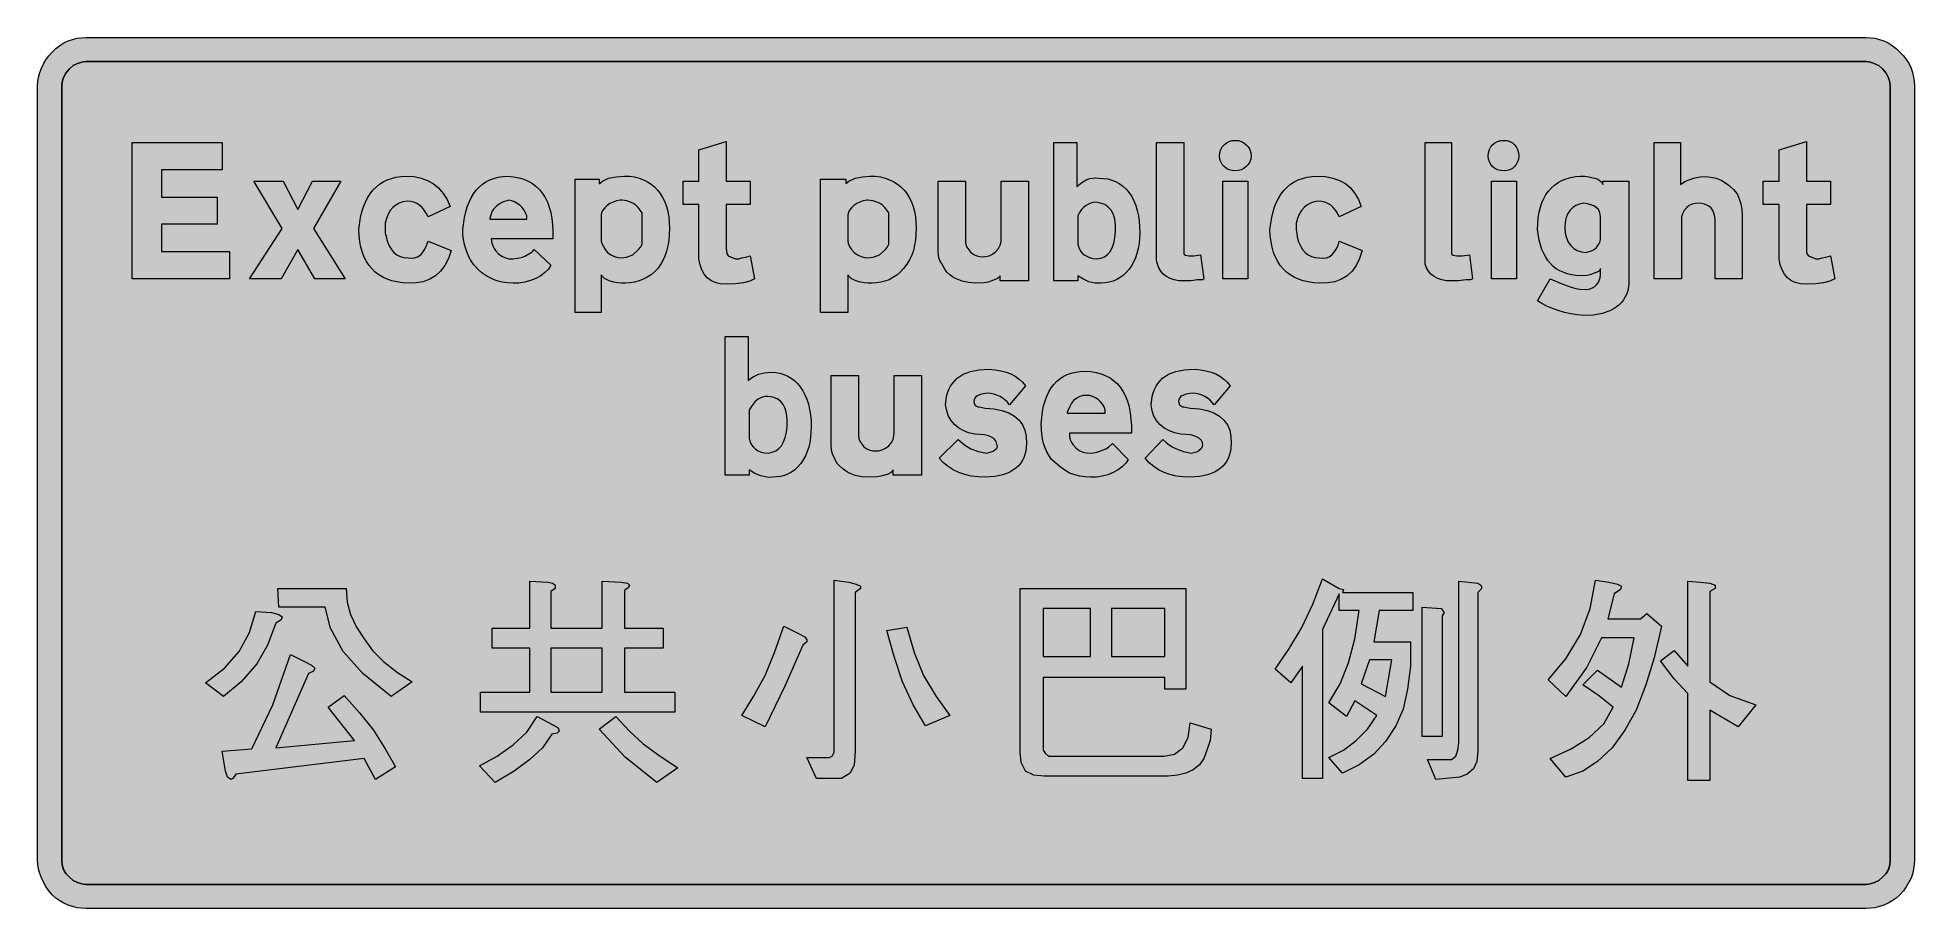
# Model space of a CAD drawing. Header units: metres. Extents: x 16 to 553, y 12 to 261.
import ezdxf

# ---------------------------------------------------------------- set-up
doc = ezdxf.new("R2010")
doc.units = ezdxf.units.M
doc.layers.add('FILL_BLACK_000000', color=7, linetype='Continuous', true_color=0x000000)
doc.layers.add('FILL_WHITE_FFFFFF', color=7, linetype='Continuous', true_color=0xffffff)

msp = doc.modelspace()

# ---------------------------------------------------------------- hatches: boundary and pattern name
at = {"layer": 'FILL_BLACK_000000', "true_color": 0x000000}
h = msp.add_hatch(color=7, dxfattribs=at)
h.dxf.hatch_style = 1
h.paths.add_polyline_path([(552.63, 25.04), (552.46, 23.78), (552.18, 22.47), (551.79, 21.12), (550.36, 18.61), (549.51, 17.45), (548.49, 16.32), (547.44, 15.38), (546.31, 14.57), (545.14, 13.9), (543.92, 13.36), (542.67, 12.94), (541.4, 12.65), (540.14, 12.48), (538.89, 12.42), (30.09, 12.42), (28.84, 12.48), (27.58, 12.65), (26.31, 12.94), (25.06, 13.36), (23.84, 13.9), (22.66, 14.57), (21.54, 15.38), (20.49, 16.32), (19.53, 17.47), (18.69, 18.67), (17.97, 19.9), (17.38, 21.16), (16.91, 22.43), (16.57, 23.7), (16.36, 24.97), (16.29, 26.22), (16.29, 247.62), (16.36, 248.87), (16.57, 250.13), (16.91, 251.4), (17.38, 252.64), (17.97, 253.87), (18.69, 255.04), (19.53, 256.17), (20.49, 257.22), (21.54, 258.26), (22.66, 259.14), (23.84, 259.87), (25.06, 260.44), (26.31, 260.88), (27.58, 261.19), (28.84, 261.36), (30.09, 261.42), (538.89, 261.42), (540.14, 261.36), (541.4, 261.19), (542.67, 260.88), (543.92, 260.44), (545.14, 259.87), (546.31, 259.14), (547.44, 258.26), (548.49, 257.22), (549.53, 256.17), (550.41, 255.04), (551.14, 253.87), (551.71, 252.64), (552.15, 251.4), (552.46, 250.13), (552.63, 248.87), (552.69, 247.62), (552.69, 26.22), (552.63, 25.04)])
h.paths.add_polyline_path([(545.3, 250.02), (544.65, 251.25), (543.69, 252.42), (542.6, 253.28), (541.29, 253.92), (540.09, 254.33), (538.89, 254.52), (30.09, 254.52), (28.92, 254.4), (27.69, 254.03), (26.46, 253.38), (25.29, 252.42), (24.33, 251.25), (23.68, 250.02), (23.31, 248.79), (23.19, 247.62), (23.19, 26.22), (23.31, 24.88), (23.68, 23.59), (24.33, 22.42), (25.29, 21.42), (26.46, 20.46), (27.69, 19.81), (28.92, 19.44), (30.09, 19.32), (538.89, 19.32), (540.06, 19.44), (541.29, 19.81), (542.52, 20.46), (543.69, 21.42), (544.65, 22.42), (545.3, 23.59), (545.67, 24.88), (545.79, 26.22), (545.79, 247.62), (545.67, 248.79), (545.3, 250.02)], flags=16)
h = msp.add_hatch(color=7, dxfattribs=at)
h.dxf.hatch_style = 1
h.paths.add_polyline_path([(51.69, 200.22), (71.19, 200.22), (71.19, 192.42), (43.29, 192.42), (43.29, 231.42), (69.09, 231.42), (69.09, 223.62), (51.69, 223.62), (51.69, 215.82), (67.59, 215.82), (67.59, 208.02), (51.69, 208.02), (51.69, 200.22)])
h = msp.add_hatch(color=7, dxfattribs=at)
h.dxf.hatch_style = 1
h.paths.add_polyline_path([(219.99, 220.32), (219.99, 213.72), (213.09, 213.72), (213.09, 201.42), (213.16, 200.11), (213.34, 199.52), (213.69, 199.02), (215.79, 198.12), (216.69, 198.16), (217.59, 198.42), (218.68, 198.61), (219.99, 199.02), (221.19, 192.42), (219.84, 191.81), (218.04, 191.33), (215.79, 191.03), (213.09, 190.92), (211.4, 191.03), (209.94, 191.37), (208.7, 191.93), (207.69, 192.72), (206.85, 193.73), (206.15, 194.97), (205.62, 196.43), (205.29, 198.12), (205.29, 213.72), (200.79, 213.72), (200.79, 220.32), (205.29, 220.32), (205.29, 229.32), (213.09, 231.72), (213.09, 220.32), (219.99, 220.32)])
h = msp.add_hatch(color=7, dxfattribs=at)
h.dxf.hatch_style = 1
h.paths.add_polyline_path([(318.44, 191.21), (316.78, 191.59), (315.17, 192.32), (313.59, 193.32), (313.59, 191.82), (306.69, 191.82), (306.69, 231.42), (313.29, 231.42), (313.29, 218.82), (314.7, 220), (316.21, 220.81), (317.02, 221.07), (317.85, 221.22), (318.7, 221.28), (319.59, 221.22), (320.9, 221.16), (322.13, 220.99), (323.29, 220.68), (324.39, 220.24), (325.43, 219.67), (326.42, 218.94), (327.37, 218.06), (328.29, 217.02), (329.02, 215.94), (329.64, 214.73), (330.16, 213.41), (330.58, 211.99), (330.89, 210.49), (331.12, 208.92), (331.29, 205.62), (331.24, 204.02), (331.08, 202.5), (330.83, 201.06), (330.48, 199.7), (330.04, 198.43), (329.52, 197.24), (328.91, 196.15), (328.22, 195.16), (327.45, 194.27), (326.6, 193.48), (325.69, 192.81), (324.71, 192.25), (323.67, 191.8), (322.56, 191.48), (321.4, 191.29), (320.19, 191.22), (319.3, 191.16), (318.44, 191.21)])
h.paths.add_polyline_path([(321.18, 198.75), (322.07, 199.38), (322.82, 200.22), (323.42, 201.29), (323.88, 202.59), (324.21, 204.13), (324.39, 205.92), (324.39, 207.82), (324.17, 209.47), (323.75, 210.87), (323.12, 212.03), (322.29, 212.95), (321.27, 213.64), (320.07, 214.09), (318.69, 214.32), (318.01, 214.26), (317.34, 214.09), (316.67, 213.81), (315.99, 213.42), (315.32, 212.91), (314.68, 212.26), (314.09, 211.44), (313.59, 210.42), (313.59, 202.32), (313.87, 201.38), (314.27, 200.57), (314.77, 199.88), (315.39, 199.32), (316.12, 198.87), (316.96, 198.52), (317.92, 198.28), (318.99, 198.12), (320.16, 198.33), (321.18, 198.75)], flags=16)
h = msp.add_hatch(color=7, dxfattribs=at)
h.dxf.hatch_style = 1
h.paths.add_polyline_path([(343.89, 200.82), (343.89, 199.92), (343.89, 199.62), (344.06, 199.41), (344.34, 199.24), (345.28, 199.02), (346.72, 199.03), (348.69, 199.32), (349.59, 192.42), (349.29, 192.12), (347.79, 192.12), (345.84, 191.86), (343.89, 191.82), (342.47, 191.9), (341.16, 192.15), (339.96, 192.55), (338.9, 193.09), (338, 193.78), (337.27, 194.6), (336.72, 195.55), (336.39, 196.62), (336.13, 197.33), (336.09, 197.82), (336.09, 198.42), (336.09, 198.72), (336.09, 231.42), (343.89, 231.42), (343.89, 200.82)])
h = msp.add_hatch(color=7, dxfattribs=at)
h.dxf.hatch_style = 1
h.paths.add_polyline_path([(363, 226.65), (362.72, 225.85), (362.3, 225.14), (361.74, 224.52), (361.07, 224.02), (360.31, 223.64), (359.47, 223.4), (358.59, 223.32), (357.71, 223.4), (356.87, 223.64), (356.11, 224.02), (355.44, 224.52), (354.88, 225.14), (354.46, 225.85), (354.18, 226.65), (354.09, 227.52), (354.18, 228.49), (354.46, 229.36), (354.88, 230.13), (355.44, 230.78), (356.11, 231.31), (356.87, 231.7), (357.71, 231.94), (358.59, 232.02), (359.47, 231.94), (360.31, 231.7), (361.07, 231.31), (361.74, 230.78), (362.3, 230.13), (362.72, 229.36), (363, 228.49), (363.09, 227.52), (363, 226.65)])
h = msp.add_hatch(color=7, dxfattribs=at)
h.dxf.hatch_style = 1
h.paths.add_polyline_path([(420.39, 200.82), (420.39, 199.92), (420.39, 199.62), (420.57, 199.41), (420.89, 199.24), (421.93, 199.02), (423.47, 199.03), (425.49, 199.32), (426.39, 192.42), (426.2, 192.38), (425.79, 192.12), (424.59, 192.12), (422.38, 191.86), (420.39, 191.82), (418.97, 191.9), (417.66, 192.15), (416.46, 192.55), (415.4, 193.09), (414.5, 193.78), (413.77, 194.6), (413.22, 195.55), (412.89, 196.62), (412.89, 197.82), (412.89, 198.42), (412.89, 198.72), (412.89, 231.42), (420.39, 231.42), (420.39, 200.82)])
h = msp.add_hatch(color=7, dxfattribs=at)
h.dxf.hatch_style = 1
h.paths.add_polyline_path([(439.51, 226.65), (439.27, 225.85), (438.89, 225.14), (438.39, 224.52), (437.77, 224.02), (437.06, 223.64), (436.26, 223.4), (435.39, 223.32), (434.42, 223.4), (433.55, 223.64), (432.78, 224.02), (432.13, 224.52), (431.6, 225.14), (431.21, 225.85), (430.97, 226.65), (430.89, 227.52), (430.97, 228.49), (431.21, 229.36), (431.6, 230.13), (432.13, 230.78), (432.78, 231.31), (433.55, 231.7), (434.42, 231.94), (435.39, 232.02), (436.26, 231.94), (437.06, 231.7), (437.77, 231.31), (438.39, 230.78), (438.89, 230.13), (439.27, 229.36), (439.51, 228.49), (439.59, 227.52), (439.51, 226.65)])
h = msp.add_hatch(color=7, dxfattribs=at)
h.dxf.hatch_style = 1
h.paths.add_polyline_path([(487.08, 220.23), (488.46, 220.87), (489.91, 221.33), (491.42, 221.59), (492.94, 221.66), (494.48, 221.53), (496, 221.18), (497.49, 220.62), (498.66, 219.88), (499.85, 219.01), (500.99, 217.96), (501.99, 216.72), (502.6, 215.32), (503.08, 213.83), (503.38, 212.29), (503.49, 210.72), (503.49, 192.42), (495.69, 192.42), (495.69, 209.22), (495.63, 210.12), (495.43, 211.02), (495.06, 211.92), (494.49, 212.82), (493.59, 213.39), (492.69, 213.76), (491.79, 213.96), (490.89, 214.02), (489.99, 213.96), (489.13, 213.76), (488.32, 213.39), (487.59, 212.82), (486.88, 211.92), (486.39, 211.02), (486.13, 210.12), (486.09, 209.22), (486.09, 192.42), (478.29, 192.42), (478.29, 231.42), (485.79, 231.42), (485.79, 219.42), (487.08, 220.23)])
h = msp.add_hatch(color=7, dxfattribs=at)
h.dxf.hatch_style = 1
h.paths.add_polyline_path([(528.69, 220.32), (528.69, 213.72), (521.79, 213.72), (521.79, 201.42), (521.87, 200.11), (522.04, 199.52), (522.39, 199.02), (524.49, 198.12), (525.39, 198.16), (526.29, 198.42), (527.38, 198.61), (528.69, 199.02), (529.89, 192.42), (528.54, 191.81), (526.74, 191.33), (524.49, 191.03), (521.79, 190.92), (520.1, 191.03), (518.64, 191.37), (517.4, 191.93), (516.39, 192.72), (515.55, 193.73), (514.85, 194.97), (514.32, 196.43), (513.99, 198.12), (513.99, 213.72), (509.49, 213.72), (509.49, 220.32), (513.99, 220.32), (513.99, 229.32), (521.79, 231.72), (521.79, 220.32), (528.69, 220.32)])
h = msp.add_hatch(color=7, dxfattribs=at)
h.dxf.hatch_style = 1
h.paths.add_polyline_path([(102.99, 220.32), (95.19, 206.82), (104.19, 192.42), (95.49, 192.42), (90.69, 200.82), (85.89, 192.42), (76.89, 192.42), (86.19, 206.82), (78.09, 220.32), (86.49, 220.32), (90.69, 212.22), (94.89, 220.32), (102.99, 220.32)])
h = msp.add_hatch(color=7, dxfattribs=at)
h.dxf.hatch_style = 1
h.paths.add_polyline_path([(123.91, 221.66), (125.94, 221.22), (127.75, 220.55), (129.39, 219.72), (130.9, 218.44), (132.24, 216.87), (133.36, 215.08), (134.19, 213.12), (127.89, 210.12), (127.4, 211.17), (126.83, 212.09), (126.18, 212.86), (125.45, 213.49), (124.66, 213.99), (123.8, 214.34), (122.87, 214.55), (121.89, 214.62), (120.71, 214.42), (119.64, 214.06), (118.68, 213.52), (117.84, 212.82), (117.11, 211.95), (116.49, 210.91), (115.98, 209.7), (115.59, 208.32), (115.59, 206.52), (115.63, 205.51), (115.72, 205.04), (115.89, 204.72), (115.89, 204.42), (116.28, 203.04), (116.79, 201.84), (117.41, 200.81), (118.14, 199.96), (118.98, 199.29), (119.94, 198.81), (121.01, 198.52), (122.19, 198.42), (123.09, 198.31), (123.99, 198.42), (124.89, 198.76), (125.79, 199.32), (126.41, 200.06), (126.95, 200.93), (127.44, 201.98), (127.89, 203.22), (134.49, 200.52), (133.7, 198.21), (132.69, 196.24), (131.47, 194.6), (130.03, 193.28), (128.38, 192.29), (126.52, 191.62), (124.45, 191.26), (122.19, 191.22), (120.55, 191.33), (119.01, 191.56), (117.57, 191.89), (116.23, 192.34), (114.99, 192.91), (113.85, 193.58), (112.81, 194.37), (111.88, 195.27), (111.04, 196.28), (110.31, 197.41), (109.68, 198.64), (109.15, 199.99), (108.73, 201.46), (108.41, 203.03), (108.2, 204.72), (108.09, 206.52), (108.6, 210.01), (108.98, 211.58), (109.44, 213.04), (109.99, 214.39), (110.62, 215.63), (111.34, 216.76), (112.14, 217.77), (113.03, 218.67), (114, 219.46), (115.05, 220.13), (116.19, 220.69), (117.41, 221.14), (118.72, 221.48), (120.11, 221.71), (121.59, 221.82), (123.91, 221.66)])
h = msp.add_hatch(color=7, dxfattribs=at)
h.dxf.hatch_style = 1
h.paths.add_polyline_path([(146.08, 202.66), (146.49, 201.72), (146.77, 201.1), (147.13, 200.56), (147.99, 199.62), (148.94, 198.88), (149.98, 198.42), (151.07, 198.19), (152.19, 198.12), (153.99, 198.46), (154.89, 198.67), (155.79, 199.02), (157.33, 199.92), (157.86, 200.37), (158.19, 200.82), (162.99, 196.32), (162.28, 195.23), (161.3, 194.22), (160.1, 193.31), (158.71, 192.53), (157.19, 191.91), (155.57, 191.47), (153.88, 191.23), (152.19, 191.22), (150.62, 191.28), (149.08, 191.48), (147.59, 191.85), (146.19, 192.42), (144.68, 193.2), (143.3, 194.14), (142.1, 195.2), (141.09, 196.32), (140.35, 197.37), (139.69, 198.5), (139.12, 199.71), (138.65, 200.97), (138.28, 202.29), (138.01, 203.66), (137.85, 205.07), (137.79, 206.52), (138.28, 210.01), (138.65, 211.58), (139.09, 213.04), (139.61, 214.39), (140.21, 215.63), (140.89, 216.76), (141.65, 217.77), (142.49, 218.67), (143.42, 219.46), (144.42, 220.13), (145.51, 220.69), (146.68, 221.14), (147.93, 221.48), (149.27, 221.71), (150.69, 221.82), (152.32, 221.64), (153.84, 221.34), (155.25, 220.91), (156.54, 220.36), (157.73, 219.68), (158.81, 218.87), (159.77, 217.93), (160.63, 216.87), (161.37, 215.68), (162.01, 214.37), (162.54, 212.93), (162.97, 211.36), (163.28, 209.66), (163.49, 207.84), (163.59, 205.89), (163.59, 203.82), (145.89, 203.82), (146.08, 202.66)])
h.paths.add_polyline_path([(156.09, 209.82), (156.09, 210.12), (156.09, 210.42), (155.78, 211.29), (155.34, 212.09), (154.77, 212.82), (154.1, 213.46), (153.37, 214), (152.59, 214.43), (151.79, 214.74), (150.99, 214.92), (149.19, 214.36), (148.29, 213.87), (147.39, 213.12), (146.64, 212.39), (146.15, 211.58), (145.59, 209.82), (145.59, 209.52), (156.09, 209.52), (156.09, 209.82)], flags=16)
h = msp.add_hatch(color=7, dxfattribs=at)
h.dxf.hatch_style = 1
h.paths.add_polyline_path([(196.67, 203.39), (196.4, 201.82), (196.03, 200.33), (195.56, 198.95), (194.99, 197.67), (194.33, 196.49), (193.59, 195.42), (192.65, 194.46), (191.63, 193.62), (190.54, 192.9), (189.39, 192.31), (188.18, 191.84), (186.92, 191.5), (185.62, 191.29), (184.29, 191.22), (183.16, 191.18), (182.03, 191.26), (180.95, 191.45), (179.94, 191.74), (179.05, 192.12), (178.3, 192.57), (177.74, 193.07), (177.39, 193.62), (177.39, 182.82), (169.89, 182.82), (169.89, 220.92), (176.79, 220.92), (176.79, 219.72), (177.09, 219.72), (177.25, 220), (177.73, 220.36), (179.49, 221.22), (181.63, 221.63), (183.99, 221.82), (185.47, 221.75), (186.87, 221.56), (188.19, 221.23), (189.42, 220.78), (190.57, 220.21), (191.63, 219.53), (192.6, 218.72), (193.48, 217.81), (194.26, 216.78), (194.94, 215.65), (195.53, 214.42), (196.01, 213.09), (196.39, 211.66), (196.67, 210.13), (196.83, 208.52), (196.89, 206.82), (196.83, 205.06), (196.67, 203.39)])
h.paths.add_polyline_path([(186.39, 199.32), (188.08, 200.82), (188.71, 201.6), (189.09, 202.32), (189.09, 202.62), (189.09, 203.52), (189.09, 203.82), (189.09, 209.52), (189.09, 209.82), (189.09, 211.02), (189.09, 211.32), (187.97, 212.78), (187.23, 213.47), (186.39, 214.02), (184.66, 214.69), (183.39, 214.92), (183.09, 214.92), (182.79, 214.92), (181.78, 214.73), (180.81, 214.39), (179.89, 213.93), (179.08, 213.38), (178.39, 212.76), (177.85, 212.09), (177.51, 211.4), (177.39, 210.72), (177.39, 203.22), (177.58, 202.58), (177.99, 201.72), (178.48, 200.82), (179.19, 199.92), (180.14, 199.31), (181.14, 198.83), (182.14, 198.53), (183.09, 198.42), (184.63, 198.64), (186.39, 199.32)], flags=16)
h = msp.add_hatch(color=7, dxfattribs=at)
h.dxf.hatch_style = 1
h.paths.add_polyline_path([(266.96, 202.03), (266.6, 200.56), (266.12, 199.16), (265.49, 197.83), (264.72, 196.59), (263.79, 195.42), (262.85, 194.38), (261.84, 193.5), (260.76, 192.77), (259.63, 192.19), (258.46, 191.76), (257.25, 191.45), (256.03, 191.28), (254.79, 191.22), (253.66, 191.18), (252.53, 191.26), (251.45, 191.45), (250.44, 191.74), (249.55, 192.12), (248.8, 192.57), (248.24, 193.07), (247.89, 193.62), (247.89, 182.82), (240.09, 182.82), (240.09, 220.92), (247.29, 220.92), (247.29, 219.72), (248.19, 220.36), (249.99, 221.22), (252.09, 221.63), (254.19, 221.82), (255.72, 221.75), (257.17, 221.56), (258.53, 221.23), (259.8, 220.78), (260.97, 220.21), (262.06, 219.53), (263.05, 218.72), (263.94, 217.81), (264.73, 216.78), (265.43, 215.65), (266.02, 214.42), (266.51, 213.09), (266.89, 211.66), (267.17, 210.13), (267.33, 208.52), (267.39, 206.82), (267.21, 203.56), (266.96, 202.03)])
h.paths.add_polyline_path([(256.89, 199.32), (258.58, 200.82), (259.21, 201.6), (259.59, 202.32), (259.59, 202.62), (259.59, 203.52), (259.59, 203.82), (259.59, 209.52), (259.59, 209.82), (259.59, 211.02), (259.59, 211.32), (258.46, 212.78), (257.73, 213.47), (256.89, 214.02), (255.13, 214.69), (253.59, 214.92), (253.29, 214.92), (252.28, 214.73), (251.31, 214.39), (250.39, 213.93), (249.58, 213.38), (248.89, 212.76), (248.35, 212.09), (248.01, 211.4), (247.89, 210.72), (247.89, 203.22), (248, 202.49), (248.34, 201.68), (248.9, 200.82), (249.69, 199.92), (250.64, 199.31), (251.64, 198.83), (252.64, 198.53), (253.59, 198.42), (255.13, 198.64), (256.89, 199.32)], flags=16)
h = msp.add_hatch(color=7, dxfattribs=at)
h.dxf.hatch_style = 1
h.paths.add_polyline_path([(299.49, 220.32), (299.49, 191.82), (291.39, 191.82), (291.39, 193.32), (291.1, 192.92), (290.64, 192.57), (288.99, 191.82), (287.99, 191.47), (286.85, 191.29), (284.49, 191.22), (282.47, 191.34), (280.52, 191.74), (278.67, 192.49), (277.8, 193), (276.99, 193.62), (276.19, 194.35), (275.57, 195.16), (274.59, 196.92), (274.2, 197.65), (273.91, 198.46), (273.75, 199.32), (273.69, 200.22), (273.69, 220.32), (281.49, 220.32), (281.49, 202.92), (281.6, 202.24), (281.9, 201.53), (282.99, 199.92), (283.89, 199.35), (284.75, 198.98), (285.56, 198.78), (286.29, 198.72), (287.24, 198.79), (288.24, 199.02), (289.24, 199.48), (290.19, 200.22), (290.9, 201.12), (291.39, 202.02), (291.65, 203.07), (291.69, 204.12), (291.69, 220.32), (299.49, 220.32)])
h = msp.add_hatch(color=7, dxfattribs=at)
h.dxf.hatch_style = 1
h.paths.add_polyline_path([(354.99, 192.42), (354.99, 220.32), (362.19, 220.32), (362.19, 192.42), (354.99, 192.42)])
h = msp.add_hatch(color=7, dxfattribs=at)
h.dxf.hatch_style = 1
h.paths.add_polyline_path([(384.35, 221.66), (386.49, 221.22), (388.4, 220.55), (390.09, 219.72), (391.55, 218.44), (392.79, 216.87), (393.8, 215.08), (394.59, 213.12), (388.29, 210.12), (387.8, 211.17), (387.23, 212.09), (386.58, 212.86), (385.85, 213.49), (385.06, 213.99), (384.2, 214.34), (383.27, 214.55), (382.29, 214.62), (381.11, 214.42), (380.04, 214.06), (379.08, 213.52), (378.24, 212.82), (377.51, 211.95), (376.89, 210.91), (376.38, 209.7), (375.99, 208.32), (375.99, 206.52), (376.29, 204.72), (376.29, 204.42), (376.68, 203.04), (377.19, 201.84), (377.81, 200.81), (378.54, 199.96), (379.38, 199.29), (380.34, 198.81), (381.41, 198.52), (382.59, 198.42), (383.66, 198.31), (384.62, 198.42), (385.46, 198.76), (386.19, 199.32), (386.86, 200.06), (387.46, 200.93), (387.96, 201.98), (388.29, 203.22), (394.89, 200.52), (394.12, 198.21), (393.14, 196.24), (391.95, 194.6), (390.54, 193.28), (388.91, 192.29), (387.04, 191.62), (384.94, 191.26), (382.59, 191.22), (380.95, 191.33), (379.41, 191.56), (377.97, 191.89), (376.63, 192.34), (375.39, 192.91), (374.25, 193.58), (373.21, 194.37), (372.28, 195.27), (371.44, 196.28), (370.71, 197.41), (370.08, 198.64), (369.55, 199.99), (369.13, 201.46), (368.81, 203.03), (368.6, 204.72), (368.49, 206.52), (369, 210.01), (369.38, 211.58), (369.84, 213.04), (370.39, 214.39), (371.02, 215.63), (371.74, 216.76), (372.54, 217.77), (373.43, 218.67), (374.4, 219.46), (375.45, 220.13), (376.59, 220.69), (377.81, 221.14), (379.12, 221.48), (380.51, 221.71), (381.99, 221.82), (384.35, 221.66)])
h = msp.add_hatch(color=7, dxfattribs=at)
h.dxf.hatch_style = 1
h.paths.add_polyline_path([(431.79, 192.42), (431.79, 220.32), (438.99, 220.32), (438.99, 192.42), (431.79, 192.42)])
h = msp.add_hatch(color=7, dxfattribs=at)
h.dxf.hatch_style = 1
h.paths.add_polyline_path([(470.77, 189.1), (470.46, 188.13), (470.04, 187.24), (469.54, 186.4), (468.93, 185.64), (468.24, 184.95), (467.45, 184.32), (466.58, 183.76), (465.62, 183.28), (463.45, 182.53), (460.97, 182.07), (458.19, 181.92), (456.37, 182.1), (454.52, 182.41), (452.7, 182.83), (450.91, 183.34), (449.22, 183.95), (447.64, 184.62), (446.22, 185.35), (444.99, 186.12), (448.59, 192.42), (451.7, 191.11), (454.59, 190.02), (455.88, 189.67), (457.07, 189.49), (459.09, 189.42), (459.93, 189.59), (460.67, 189.87), (461.3, 190.25), (461.83, 190.73), (462.26, 191.32), (462.59, 191.99), (462.83, 192.76), (462.99, 193.62), (462.99, 195.42), (462.83, 194.97), (462.39, 194.56), (461.72, 194.2), (460.89, 193.92), (459.99, 193.57), (459.09, 193.39), (457.29, 193.32), (455.93, 193.42), (454.65, 193.62), (453.45, 193.9), (452.33, 194.29), (451.3, 194.76), (450.34, 195.33), (449.46, 196), (448.66, 196.77), (447.94, 197.63), (447.3, 198.6), (446.73, 199.66), (446.24, 200.83), (445.47, 203.47), (444.99, 206.52), (445.04, 208.27), (445.19, 209.91), (445.43, 211.45), (445.77, 212.88), (446.21, 214.2), (446.75, 215.42), (447.38, 216.54), (448.1, 217.54), (448.92, 218.45), (449.84, 219.25), (450.85, 219.94), (451.95, 220.53), (453.15, 221.01), (454.44, 221.38), (455.82, 221.65), (457.29, 221.82), (458.51, 221.77), (459.67, 221.61), (461.68, 221.07), (462.47, 220.71), (463.07, 220.3), (463.45, 219.87), (463.59, 219.42), (463.59, 220.32), (471.09, 220.32), (471.09, 191.22), (470.98, 190.13), (470.77, 189.1)])
h.paths.add_polyline_path([(462.66, 211.7), (462.26, 212.33), (461.71, 212.86), (461.03, 213.29), (460.21, 213.62), (459.26, 213.86), (458.19, 214.02), (457.01, 213.81), (455.95, 213.41), (455.03, 212.81), (454.25, 212.03), (453.63, 211.07), (453.17, 209.93), (452.89, 208.61), (452.79, 207.12), (452.9, 205.53), (453.22, 204.14), (453.74, 202.94), (454.44, 201.94), (455.31, 201.14), (456.33, 200.54), (457.5, 200.13), (458.79, 199.92), (460.4, 200.44), (461.11, 200.85), (461.79, 201.42), (462.61, 202.51), (462.89, 203.15), (462.99, 203.82), (462.99, 210.12), (462.91, 210.96), (462.66, 211.7)], flags=16)
h = msp.add_hatch(color=7, dxfattribs=at)
h.dxf.hatch_style = 1
h.paths.add_polyline_path([(224.67, 135.71), (222.99, 136.09), (221.31, 136.82), (219.69, 137.82), (219.69, 136.32), (212.79, 136.32), (212.79, 175.92), (219.39, 175.92), (219.39, 163.32), (220.08, 163.94), (220.8, 164.45), (222.35, 165.19), (224.07, 165.6), (225.99, 165.72), (227.26, 165.65), (228.46, 165.44), (229.6, 165.1), (230.68, 164.63), (231.69, 164.04), (232.63, 163.32), (233.49, 162.48), (234.28, 161.52), (234.98, 160.45), (235.6, 159.27), (236.14, 157.99), (236.58, 156.61), (236.93, 155.12), (237.18, 153.55), (237.34, 151.88), (237.39, 150.12), (237.22, 147.09), (236.99, 145.66), (236.68, 144.31), (236.26, 143.02), (235.74, 141.81), (235.12, 140.67), (234.39, 139.62), (233.57, 138.68), (232.7, 137.87), (231.77, 137.2), (230.79, 136.66), (229.75, 136.24), (228.65, 135.95), (227.5, 135.78), (226.29, 135.72), (225.49, 135.66), (224.67, 135.71)])
h.paths.add_polyline_path([(227.28, 143.25), (228.17, 143.88), (228.92, 144.72), (229.52, 145.79), (229.98, 147.09), (230.31, 148.63), (230.49, 150.42), (230.5, 152.32), (230.32, 153.97), (229.94, 155.37), (229.36, 156.53), (228.59, 157.45), (227.62, 158.14), (226.45, 158.59), (225.09, 158.82), (224.24, 158.76), (223.48, 158.59), (222.77, 158.31), (222.09, 157.92), (221.42, 157.37), (220.78, 156.64), (220.19, 155.81), (219.69, 154.92), (219.69, 146.82), (219.97, 145.86), (220.36, 145.02), (220.87, 144.3), (221.49, 143.71), (222.22, 143.24), (223.07, 142.9), (224.02, 142.69), (225.09, 142.62), (226.26, 142.83), (227.28, 143.25)], flags=16)
h = msp.add_hatch(color=7, dxfattribs=at)
h.dxf.hatch_style = 1
h.paths.add_polyline_path([(298.84, 144.22), (298.69, 143.18), (298.45, 142.21), (298.12, 141.29), (297.69, 140.43), (297.17, 139.65), (296.55, 138.92), (295.85, 138.27), (295.06, 137.69), (294.19, 137.18), (293.23, 136.74), (292.18, 136.38), (289.85, 135.89), (287.19, 135.72), (285.11, 135.8), (283.14, 136.06), (281.3, 136.48), (279.58, 137.07), (277.98, 137.83), (276.52, 138.76), (275.18, 139.85), (273.99, 141.12), (279.39, 146.52), (281.19, 144.94), (282.99, 143.82), (285.24, 143.11), (287.49, 142.62), (288.8, 142.96), (289.39, 143.17), (289.89, 143.52), (290.28, 143.8), (290.53, 144.16), (290.61, 144.57), (290.49, 145.02), (290.39, 145.67), (290.1, 146.25), (289.6, 146.76), (288.91, 147.19), (288.03, 147.55), (286.95, 147.8), (285.67, 147.96), (284.19, 148.02), (282.39, 148.44), (280.81, 149.04), (279.45, 149.81), (278.3, 150.76), (277.37, 151.89), (276.64, 153.21), (276.11, 154.72), (275.79, 156.42), (276.08, 158.75), (276.37, 159.81), (276.74, 160.8), (277.2, 161.71), (277.76, 162.55), (278.4, 163.31), (279.13, 163.99), (279.94, 164.6), (280.85, 165.13), (281.84, 165.58), (282.92, 165.95), (285.33, 166.45), (288.09, 166.62), (289.92, 166.45), (291.59, 166.17), (293.1, 165.76), (294.46, 165.23), (295.69, 164.58), (296.78, 163.79), (297.75, 162.88), (298.59, 161.82), (294.09, 156.42), (293.42, 157.22), (292.74, 157.84), (291.39, 158.82), (290.49, 159.21), (289.59, 159.49), (288.69, 159.66), (287.79, 159.72), (286.04, 159.43), (284.83, 158.97), (284.41, 158.66), (284.12, 158.29), (283.95, 157.84), (283.89, 157.32), (283.93, 156.87), (284.19, 156.42), (284.68, 156.01), (284.99, 155.87), (285.39, 155.82), (287.15, 155.41), (289.59, 155.22), (291.9, 154.77), (293.87, 154.09), (295.51, 153.19), (296.83, 152.07), (297.82, 150.72), (298.49, 149.14), (298.85, 147.34), (298.89, 145.32), (298.84, 144.22)])
h = msp.add_hatch(color=7, dxfattribs=at)
h.dxf.hatch_style = 1
h.paths.add_polyline_path([(357.34, 144.22), (357.19, 143.18), (356.95, 142.21), (356.62, 141.29), (356.19, 140.43), (355.67, 139.65), (355.05, 138.92), (354.35, 138.27), (353.56, 137.69), (352.69, 137.18), (351.73, 136.74), (350.68, 136.38), (348.35, 135.89), (345.69, 135.72), (343.62, 135.8), (341.69, 136.06), (339.89, 136.48), (338.23, 137.07), (336.69, 137.83), (335.27, 138.76), (333.97, 139.85), (332.79, 141.12), (337.89, 146.52), (338.79, 145.68), (339.73, 144.94), (340.72, 144.33), (341.79, 143.82), (342.74, 143.42), (343.78, 143.11), (345.99, 142.62), (347.53, 142.96), (348.06, 143.17), (348.39, 143.52), (348.78, 143.8), (349.06, 144.16), (349.23, 144.57), (349.29, 145.02), (349.19, 145.67), (348.9, 146.25), (348.4, 146.76), (347.71, 147.19), (346.83, 147.55), (345.75, 147.8), (344.47, 147.96), (342.99, 148.02), (341.18, 148.44), (339.57, 149.04), (338.17, 149.81), (336.99, 150.76), (336.03, 151.89), (335.31, 153.21), (334.83, 154.72), (334.59, 156.42), (334.87, 158.75), (335.14, 159.81), (335.5, 160.8), (335.94, 161.71), (336.48, 162.55), (337.1, 163.31), (337.81, 163.99), (338.62, 164.6), (339.52, 165.13), (340.51, 165.58), (341.59, 165.95), (344.05, 166.45), (346.89, 166.62), (348.62, 166.45), (350.21, 166.17), (351.67, 165.76), (353, 165.23), (354.21, 164.58), (355.29, 163.79), (356.25, 162.88), (357.09, 161.82), (352.59, 156.42), (351.35, 157.84), (350.69, 158.36), (349.89, 158.82), (349.16, 159.21), (348.31, 159.49), (347.36, 159.66), (346.29, 159.72), (344.54, 159.43), (343.33, 158.97), (342.91, 158.66), (342.62, 158.29), (342.45, 157.84), (342.39, 157.32), (342.69, 156.42), (343.18, 156.01), (343.49, 155.87), (343.89, 155.82), (345.69, 155.41), (348.39, 155.22), (350.6, 154.77), (352.5, 154.09), (354.09, 153.19), (355.36, 152.07), (356.34, 150.72), (357, 149.14), (357.35, 147.34), (357.39, 145.32), (357.34, 144.22)])
h = msp.add_hatch(color=7, dxfattribs=at)
h.dxf.hatch_style = 1
h.paths.add_polyline_path([(268.89, 164.82), (268.89, 136.32), (260.79, 136.32), (260.79, 137.82), (260.5, 137.37), (260.04, 136.96), (259.36, 136.6), (258.39, 136.32), (257.27, 135.97), (256.14, 135.79), (253.89, 135.72), (251.87, 135.84), (249.91, 136.24), (248.07, 136.99), (247.2, 137.5), (246.39, 138.12), (245.55, 138.85), (244.85, 139.66), (244.32, 140.52), (243.99, 141.42), (243.6, 142.15), (243.31, 142.96), (243.15, 143.82), (243.09, 144.72), (243.09, 164.82), (250.89, 164.82), (250.89, 147.42), (251, 146.74), (251.3, 146.03), (252.39, 144.42), (253.29, 143.85), (254.15, 143.48), (254.96, 143.28), (255.69, 143.22), (256.64, 143.29), (257.64, 143.52), (258.64, 143.98), (259.59, 144.72), (260.3, 145.62), (260.79, 146.52), (261.05, 147.57), (261.09, 148.62), (261.09, 164.82), (268.89, 164.82)])
h = msp.add_hatch(color=7, dxfattribs=at)
h.dxf.hatch_style = 1
h.paths.add_polyline_path([(311.23, 147.16), (311.49, 146.22), (311.77, 145.6), (312.13, 145.06), (312.99, 144.12), (313.94, 143.38), (314.98, 142.92), (316.07, 142.69), (317.19, 142.62), (318.09, 142.68), (318.99, 142.84), (319.89, 143.13), (320.79, 143.52), (321.63, 143.84), (322.37, 144.31), (323.49, 145.32), (327.99, 140.82), (327.28, 139.73), (326.3, 138.72), (325.1, 137.81), (323.71, 137.03), (322.19, 136.41), (320.56, 135.97), (318.88, 135.73), (317.19, 135.72), (315.66, 135.78), (314.19, 135.98), (312.72, 136.35), (311.19, 136.92), (309.84, 137.7), (308.53, 138.64), (306.09, 140.82), (305.36, 141.86), (304.74, 142.96), (304.22, 144.13), (303.8, 145.36), (303.49, 146.66), (303.26, 148.03), (303.09, 151.02), (303.48, 154.51), (303.81, 156.08), (304.21, 157.54), (304.71, 158.89), (305.28, 160.12), (305.94, 161.23), (306.69, 162.23), (307.52, 163.12), (308.43, 163.88), (309.43, 164.54), (310.52, 165.07), (311.68, 165.48), (312.93, 165.78), (314.27, 165.96), (315.69, 166.02), (317.32, 165.9), (318.85, 165.64), (320.28, 165.25), (321.59, 164.73), (322.8, 164.08), (323.9, 163.29), (324.89, 162.38), (325.78, 161.33), (326.55, 160.16), (327.22, 158.85), (327.77, 157.42), (328.22, 155.85), (328.55, 154.16), (328.78, 152.34), (328.89, 150.39), (328.89, 148.32), (311.19, 148.32), (311.23, 147.16)])
h.paths.add_polyline_path([(321.39, 154.62), (321.39, 154.92), (321.08, 155.79), (320.63, 156.59), (320.05, 157.3), (319.36, 157.92), (318.6, 158.42), (317.76, 158.8), (316.89, 159.04), (315.99, 159.12), (315.09, 159.05), (314.19, 158.82), (313.29, 158.36), (312.39, 157.62), (311.77, 156.85), (311.26, 155.97), (310.59, 154.32), (310.59, 154.02), (321.39, 154.02), (321.39, 154.62)], flags=16)
h = msp.add_hatch(color=7, dxfattribs=at)
h.dxf.hatch_style = 1
h.paths.add_polyline_path([(104.49, 103.92), (104.79, 100.02), (105.69, 96.42), (107.49, 92.82), (109.59, 89.52), (111.99, 86.22), (115.29, 82.92), (119.19, 79.92), (123.39, 77.22), (117.39, 73.02), (109.29, 79.62), (103.59, 85.92), (99.99, 92.52), (98.49, 98.52), (85.29, 98.52), (84.99, 103.92), (104.49, 103.92)])
h = msp.add_hatch(color=7, dxfattribs=at)
h.dxf.hatch_style = 1
h.paths.add_polyline_path([(156.99, 92.52), (156.99, 106.02), (162.09, 105.72), (163.59, 105.42), (164.19, 104.82), (164.19, 103.92), (162.99, 103.02), (162.99, 92.52), (177.69, 92.52), (177.69, 106.02), (183.09, 105.72), (184.89, 105.42), (185.49, 104.82), (185.19, 104.22), (183.99, 103.32), (183.99, 92.52), (195.09, 92.52), (195.09, 86.82), (183.99, 86.82), (183.99, 74.22), (198.39, 74.22), (198.39, 68.52), (142.89, 68.52), (142.89, 74.22), (156.99, 74.22), (156.99, 86.82), (146.19, 86.82), (146.19, 92.52), (156.99, 92.52)])
h.paths.add_polyline_path([(177.69, 86.82), (162.99, 86.82), (162.99, 74.22), (177.69, 74.22), (177.69, 86.82)], flags=16)
h = msp.add_hatch(color=7, dxfattribs=at)
h.dxf.hatch_style = 1
h.paths.add_polyline_path([(250.29, 105.12), (251.49, 104.52), (251.49, 103.92), (249.99, 102.72), (249.99, 57.42), (249.69, 53.52), (248.49, 51.12), (246.09, 49.62), (242.79, 49.62), (238.89, 49.62), (236.19, 55.62), (240.99, 55.62), (242.49, 55.62), (243.39, 55.92), (243.99, 57.12), (243.99, 58.62), (243.99, 106.32), (248.19, 105.72), (250.29, 105.12)])
h = msp.add_hatch(color=7, dxfattribs=at)
h.dxf.hatch_style = 1
h.paths.add_polyline_path([(338.49, 75.12), (338.49, 78.42), (303.69, 78.42), (303.69, 59.22), (303.69, 57.72), (304.29, 56.82), (305.19, 55.92), (306.69, 55.92), (338.19, 55.92), (341.19, 56.52), (343.59, 58.32), (345.09, 61.32), (345.69, 65.52), (351.69, 63.72), (351.39, 60.42), (350.49, 57.72), (349.59, 55.32), (348.39, 53.52), (346.59, 52.02), (344.49, 51.12), (342.09, 50.52), (339.39, 50.22), (303.99, 50.22), (300.99, 50.52), (298.59, 51.72), (297.39, 54.12), (297.09, 57.12), (297.09, 103.92), (344.49, 103.92), (344.49, 75.12), (338.49, 75.12)])
h.paths.add_polyline_path([(303.69, 98.22), (303.69, 84.42), (317.19, 84.42), (317.19, 98.22), (303.69, 98.22)], flags=16)
h.paths.add_polyline_path([(338.49, 98.22), (323.19, 98.22), (323.19, 84.42), (338.49, 84.42), (338.49, 98.22)], flags=16)
h = msp.add_hatch(color=7, dxfattribs=at)
h.dxf.hatch_style = 1
h.paths.add_polyline_path([(377.49, 92.52), (380.79, 99.42), (383.49, 106.62), (388.29, 103.92), (389.49, 103.62), (389.19, 102.72), (409.29, 102.72), (409.29, 97.62), (399.69, 97.62), (398.19, 88.62), (408.69, 88.62), (408.69, 81.72), (407.79, 75.12), (406.59, 69.42), (404.49, 64.62), (401.49, 60.12), (398.19, 56.52), (393.99, 53.52), (389.19, 51.12), (385.29, 55.62), (389.49, 57.72), (393.09, 60.42), (396.39, 63.72), (399.09, 67.62), (392.79, 71.82), (390.39, 67.32), (385.29, 71.22), (388.59, 76.62), (390.99, 82.62), (392.79, 89.52), (393.99, 97.62), (388.29, 97.62), (388.29, 102.42), (383.49, 92.22), (383.49, 49.62), (377.79, 49.62), (377.79, 81.72), (374.49, 76.92), (369.99, 80.82), (373.89, 86.52), (377.49, 92.52)])
h.paths.add_polyline_path([(401.49, 73.02), (403.29, 83.52), (396.99, 83.52), (394.59, 76.62), (401.49, 73.02)], flags=16)
h = msp.add_hatch(color=7, dxfattribs=at)
h.dxf.hatch_style = 1
h.paths.add_polyline_path([(427.89, 105.42), (428.79, 104.82), (429.09, 104.22), (428.79, 103.62), (427.89, 102.72), (427.89, 57.42), (427.59, 54.42), (426.69, 52.32), (424.89, 50.82), (422.79, 49.92), (415.89, 49.32), (413.49, 55.02), (418.89, 55.02), (420.39, 55.02), (421.59, 55.92), (422.19, 57.72), (422.49, 59.82), (422.49, 106.02), (427.89, 105.42)])
h = msp.add_hatch(color=7, dxfattribs=at)
h.dxf.hatch_style = 1
h.paths.add_polyline_path([(467.79, 105.12), (468.99, 104.52), (468.69, 103.62), (466.89, 102.42), (465.09, 95.22), (474.39, 95.22), (476.19, 96.72), (480.39, 93.12), (478.29, 84.12), (475.89, 76.32), (473.19, 69.12), (469.89, 63.42), (466.29, 58.32), (462.09, 54.42), (457.89, 51.72), (453.09, 49.92), (448.59, 55.32), (454.59, 58.02), (459.69, 61.32), (463.89, 65.22), (466.59, 70.02), (462.39, 73.32), (457.89, 76.32), (462.09, 80.52), (468.99, 75.72), (471.09, 82.32), (472.59, 89.82), (463.29, 89.82), (459.09, 81.42), (453.09, 73.02), (447.99, 77.82), (453.09, 83.82), (457.29, 90.72), (459.99, 98.22), (461.49, 106.32), (465.39, 105.72), (467.79, 105.12)])
h = msp.add_hatch(color=7, dxfattribs=at)
h.dxf.hatch_style = 1
h.paths.add_polyline_path([(494.19, 105.42), (495.69, 104.82), (495.69, 103.92), (494.19, 103.02), (494.19, 77.22), (499.89, 73.32), (507.39, 70.62), (502.29, 64.32), (494.19, 69.12), (494.19, 49.02), (487.89, 49.02), (487.89, 73.92), (483.99, 78.12), (480.09, 83.22), (483.99, 86.22), (487.89, 81.72), (487.89, 106.02), (491.49, 105.72), (494.19, 105.42)])
h = msp.add_hatch(color=7, dxfattribs=at)
h.dxf.hatch_style = 1
h.paths.add_polyline_path([(85.29, 96.42), (86.19, 95.82), (85.89, 94.92), (84.39, 94.02), (81.99, 87.72), (78.99, 82.32), (74.49, 77.22), (69.39, 73.02), (64.29, 76.92), (69.69, 81.12), (73.89, 85.92), (76.89, 91.32), (78.69, 97.32), (83.19, 97.02), (85.29, 96.42)])
h = msp.add_hatch(color=7, dxfattribs=at)
h.dxf.hatch_style = 1
h.paths.add_polyline_path([(417.39, 98.22), (418.29, 97.02), (417.69, 96.12), (417.69, 61.62), (411.99, 61.62), (411.99, 98.52), (417.39, 98.22)])
h = msp.add_hatch(color=7, dxfattribs=at)
h.dxf.hatch_style = 1
h.paths.add_polyline_path([(220.89, 73.02), (224.19, 79.02), (226.89, 85.62), (229.59, 93.12), (233.79, 91.02), (235.59, 90.12), (236.19, 89.22), (236.19, 88.62), (234.99, 87.72), (229.89, 76.02), (224.19, 64.32), (217.59, 67.62), (220.89, 73.02)])
h = msp.add_hatch(color=7, dxfattribs=at)
h.dxf.hatch_style = 1
h.paths.add_polyline_path([(266.49, 70.62), (263.49, 77.22), (261.09, 84.42), (258.99, 91.92), (264.69, 92.82), (266.79, 85.62), (269.49, 79.02), (273.09, 73.02), (276.99, 67.62), (270.09, 64.62), (266.49, 70.62)])
h = msp.add_hatch(color=7, dxfattribs=at)
h.dxf.hatch_style = 1
h.paths.add_polyline_path([(94.59, 82.02), (95.49, 81.12), (95.19, 80.22), (93.69, 79.62), (84.39, 58.32), (106.89, 60.42), (99.39, 70.02), (103.89, 73.32), (108.39, 68.22), (112.29, 63.42), (115.59, 58.02), (118.59, 52.92), (112.89, 49.32), (109.59, 55.32), (72.99, 50.82), (72.09, 49.62), (71.49, 49.32), (70.59, 49.92), (69.99, 51.72), (69.09, 57.42), (77.49, 58.02), (83.49, 70.62), (88.59, 85.02), (92.79, 82.92), (94.59, 82.02)])
h = msp.add_hatch(color=7, dxfattribs=at)
h.dxf.hatch_style = 1
h.paths.add_polyline_path([(147.69, 55.92), (152.19, 59.22), (156.09, 62.82), (159.09, 67.32), (163.59, 64.92), (165.09, 64.02), (165.39, 63.12), (164.79, 62.52), (163.29, 62.22), (160.59, 58.32), (156.99, 55.02), (152.49, 51.72), (147.09, 48.42), (142.59, 53.22), (147.69, 55.92)])
h = msp.add_hatch(color=7, dxfattribs=at)
h.dxf.hatch_style = 1
h.paths.add_polyline_path([(185.49, 63.12), (189.39, 59.52), (194.19, 55.92), (199.29, 52.62), (193.29, 48.42), (184.29, 55.62), (176.79, 63.72), (181.59, 67.32), (185.49, 63.12)])
at = {"layer": 'FILL_WHITE_FFFFFF', "true_color": 0xffffff}
h = msp.add_hatch(color=7, dxfattribs=at)
h.dxf.hatch_style = 1
h.paths.add_polyline_path([(540.06, 254.4), (541.29, 254.03), (542.52, 253.38), (543.69, 252.42), (544.55, 251.33), (545.19, 250.02), (545.6, 248.93), (545.79, 247.62), (545.79, 26.22), (545.67, 24.88), (545.3, 23.59), (544.65, 22.42), (543.69, 21.42), (542.52, 20.46), (541.29, 19.81), (540.06, 19.44), (538.89, 19.32), (30.09, 19.32), (28.92, 19.44), (27.69, 19.81), (26.46, 20.46), (25.29, 21.42), (24.33, 22.42), (23.68, 23.59), (23.31, 24.88), (23.19, 26.22), (23.19, 247.62), (23.31, 248.79), (23.68, 250.02), (24.33, 251.25), (25.29, 252.42), (26.46, 253.38), (27.69, 254.03), (28.92, 254.4), (30.09, 254.52), (538.89, 254.52), (540.06, 254.4)])

# ---------------------------------------------------------------- linework, layer by layer
at = {"layer": 'FILL_BLACK_000000', "lineweight": 0, "true_color": 0x000000}
for points in [[(552.63, 25.04), (552.46, 23.78), (552.18, 22.47), (551.79, 21.12), (550.36, 18.61), (549.51, 17.45), (548.49, 16.32), (547.44, 15.38), (546.31, 14.57), (545.14, 13.9), (543.92, 13.36), (542.67, 12.94), (541.4, 12.65), (540.14, 12.48), (538.89, 12.42), (30.09, 12.42), (28.84, 12.48), (27.58, 12.65), (26.31, 12.94), (25.06, 13.36), (23.84, 13.9), (22.66, 14.57), (21.54, 15.38), (20.49, 16.32), (19.53, 17.47), (18.69, 18.67), (17.97, 19.9), (17.38, 21.16), (16.91, 22.43), (16.57, 23.7), (16.36, 24.97), (16.29, 26.22), (16.29, 247.62), (16.36, 248.87), (16.57, 250.13), (16.91, 251.4), (17.38, 252.64), (17.97, 253.87), (18.69, 255.04), (19.53, 256.17), (20.49, 257.22), (21.54, 258.26), (22.66, 259.14), (23.84, 259.87), (25.06, 260.44), (26.31, 260.88), (27.58, 261.19), (28.84, 261.36), (30.09, 261.42), (538.89, 261.42), (540.14, 261.36), (541.4, 261.19), (542.67, 260.88), (543.92, 260.44), (545.14, 259.87), (546.31, 259.14), (547.44, 258.26), (548.49, 257.22), (549.53, 256.17), (550.41, 255.04), (551.14, 253.87), (551.71, 252.64), (552.15, 251.4), (552.46, 250.13), (552.63, 248.87), (552.69, 247.62), (552.69, 26.22)], [(545.3, 250.02), (544.65, 251.25), (543.69, 252.42), (542.6, 253.28), (541.29, 253.92), (540.09, 254.33), (538.89, 254.52), (30.09, 254.52), (28.92, 254.4), (27.69, 254.03), (26.46, 253.38), (25.29, 252.42), (24.33, 251.25), (23.68, 250.02), (23.31, 248.79), (23.19, 247.62), (23.19, 26.22), (23.31, 24.88), (23.68, 23.59), (24.33, 22.42), (25.29, 21.42), (26.46, 20.46), (27.69, 19.81), (28.92, 19.44), (30.09, 19.32), (538.89, 19.32), (540.06, 19.44), (541.29, 19.81), (542.52, 20.46), (543.69, 21.42), (544.65, 22.42), (545.3, 23.59), (545.67, 24.88), (545.79, 26.22), (545.79, 247.62), (545.67, 248.79)], [(51.69, 200.22), (71.19, 200.22), (71.19, 192.42), (43.29, 192.42), (43.29, 231.42), (69.09, 231.42), (69.09, 223.62), (51.69, 223.62), (51.69, 215.82), (67.59, 215.82), (67.59, 208.02), (51.69, 208.02)], [(219.99, 220.32), (219.99, 213.72), (213.09, 213.72), (213.09, 201.42), (213.16, 200.11), (213.34, 199.52), (213.69, 199.02), (215.79, 198.12), (216.69, 198.16), (217.59, 198.42), (218.68, 198.61), (219.99, 199.02), (221.19, 192.42), (219.84, 191.81), (218.04, 191.33), (215.79, 191.03), (213.09, 190.92), (211.4, 191.03), (209.94, 191.37), (208.7, 191.93), (207.69, 192.72), (206.85, 193.73), (206.15, 194.97), (205.62, 196.43), (205.29, 198.12), (205.29, 213.72), (200.79, 213.72), (200.79, 220.32), (205.29, 220.32), (205.29, 229.32), (213.09, 231.72), (213.09, 220.32)], [(318.44, 191.21), (316.78, 191.59), (315.17, 192.32), (313.59, 193.32), (313.59, 191.82), (306.69, 191.82), (306.69, 231.42), (313.29, 231.42), (313.29, 218.82), (314.7, 220), (316.21, 220.81), (317.02, 221.07), (317.85, 221.22), (318.7, 221.28), (319.59, 221.22), (320.9, 221.16), (322.13, 220.99), (323.29, 220.68), (324.39, 220.24), (325.43, 219.67), (326.42, 218.94), (327.37, 218.06), (328.29, 217.02), (329.02, 215.94), (329.64, 214.73), (330.16, 213.41), (330.58, 211.99), (330.89, 210.49), (331.12, 208.92), (331.29, 205.62), (331.24, 204.02), (331.08, 202.5), (330.83, 201.06), (330.48, 199.7), (330.04, 198.43), (329.52, 197.24), (328.91, 196.15), (328.22, 195.16), (327.45, 194.27), (326.6, 193.48), (325.69, 192.81), (324.71, 192.25), (323.67, 191.8), (322.56, 191.48), (321.4, 191.29), (320.19, 191.22), (319.3, 191.16)], [(343.89, 200.82), (343.89, 199.92), (343.89, 199.62), (344.06, 199.41), (344.34, 199.24), (345.28, 199.02), (346.72, 199.03), (348.69, 199.32), (349.59, 192.42), (349.29, 192.12), (347.79, 192.12), (345.84, 191.86), (343.89, 191.82), (342.47, 191.9), (341.16, 192.15), (339.96, 192.55), (338.9, 193.09), (338, 193.78), (337.27, 194.6), (336.72, 195.55), (336.39, 196.62), (336.13, 197.33), (336.09, 197.82), (336.09, 198.42), (336.09, 198.72), (336.09, 231.42), (343.89, 231.42)], [(363, 226.65), (362.72, 225.85), (362.3, 225.14), (361.74, 224.52), (361.07, 224.02), (360.31, 223.64), (359.47, 223.4), (358.59, 223.32), (357.71, 223.4), (356.87, 223.64), (356.11, 224.02), (355.44, 224.52), (354.88, 225.14), (354.46, 225.85), (354.18, 226.65), (354.09, 227.52), (354.18, 228.49), (354.46, 229.36), (354.88, 230.13), (355.44, 230.78), (356.11, 231.31), (356.87, 231.7), (357.71, 231.94), (358.59, 232.02), (359.47, 231.94), (360.31, 231.7), (361.07, 231.31), (361.74, 230.78), (362.3, 230.13), (362.72, 229.36), (363, 228.49), (363.09, 227.52)], [(420.39, 200.82), (420.39, 199.92), (420.39, 199.62), (420.57, 199.41), (420.89, 199.24), (421.93, 199.02), (423.47, 199.03), (425.49, 199.32), (426.39, 192.42), (426.2, 192.38), (425.79, 192.12), (424.59, 192.12), (422.38, 191.86), (420.39, 191.82), (418.97, 191.9), (417.66, 192.15), (416.46, 192.55), (415.4, 193.09), (414.5, 193.78), (413.77, 194.6), (413.22, 195.55), (412.89, 196.62), (412.89, 197.82), (412.89, 198.42), (412.89, 198.72), (412.89, 231.42), (420.39, 231.42)], [(439.51, 226.65), (439.27, 225.85), (438.89, 225.14), (438.39, 224.52), (437.77, 224.02), (437.06, 223.64), (436.26, 223.4), (435.39, 223.32), (434.42, 223.4), (433.55, 223.64), (432.78, 224.02), (432.13, 224.52), (431.6, 225.14), (431.21, 225.85), (430.97, 226.65), (430.89, 227.52), (430.97, 228.49), (431.21, 229.36), (431.6, 230.13), (432.13, 230.78), (432.78, 231.31), (433.55, 231.7), (434.42, 231.94), (435.39, 232.02), (436.26, 231.94), (437.06, 231.7), (437.77, 231.31), (438.39, 230.78), (438.89, 230.13), (439.27, 229.36), (439.51, 228.49), (439.59, 227.52)], [(487.08, 220.23), (488.46, 220.87), (489.91, 221.33), (491.42, 221.59), (492.94, 221.66), (494.48, 221.53), (496, 221.18), (497.49, 220.62), (498.66, 219.88), (499.85, 219.01), (500.99, 217.96), (501.99, 216.72), (502.6, 215.32), (503.08, 213.83), (503.38, 212.29), (503.49, 210.72), (503.49, 192.42), (495.69, 192.42), (495.69, 209.22), (495.63, 210.12), (495.43, 211.02), (495.06, 211.92), (494.49, 212.82), (493.59, 213.39), (492.69, 213.76), (491.79, 213.96), (490.89, 214.02), (489.99, 213.96), (489.13, 213.76), (488.32, 213.39), (487.59, 212.82), (486.88, 211.92), (486.39, 211.02), (486.13, 210.12), (486.09, 209.22), (486.09, 192.42), (478.29, 192.42), (478.29, 231.42), (485.79, 231.42), (485.79, 219.42)], [(528.69, 220.32), (528.69, 213.72), (521.79, 213.72), (521.79, 201.42), (521.87, 200.11), (522.04, 199.52), (522.39, 199.02), (524.49, 198.12), (525.39, 198.16), (526.29, 198.42), (527.38, 198.61), (528.69, 199.02), (529.89, 192.42), (528.54, 191.81), (526.74, 191.33), (524.49, 191.03), (521.79, 190.92), (520.1, 191.03), (518.64, 191.37), (517.4, 191.93), (516.39, 192.72), (515.55, 193.73), (514.85, 194.97), (514.32, 196.43), (513.99, 198.12), (513.99, 213.72), (509.49, 213.72), (509.49, 220.32), (513.99, 220.32), (513.99, 229.32), (521.79, 231.72), (521.79, 220.32)], [(102.99, 220.32), (95.19, 206.82), (104.19, 192.42), (95.49, 192.42), (90.69, 200.82), (85.89, 192.42), (76.89, 192.42), (86.19, 206.82), (78.09, 220.32), (86.49, 220.32), (90.69, 212.22), (94.89, 220.32)], [(123.91, 221.66), (125.94, 221.22), (127.75, 220.55), (129.39, 219.72), (130.9, 218.44), (132.24, 216.87), (133.36, 215.08), (134.19, 213.12), (127.89, 210.12), (127.4, 211.17), (126.83, 212.09), (126.18, 212.86), (125.45, 213.49), (124.66, 213.99), (123.8, 214.34), (122.87, 214.55), (121.89, 214.62), (120.71, 214.42), (119.64, 214.06), (118.68, 213.52), (117.84, 212.82), (117.11, 211.95), (116.49, 210.91), (115.98, 209.7), (115.59, 208.32), (115.59, 206.52), (115.63, 205.51), (115.72, 205.04), (115.89, 204.72), (115.89, 204.42), (116.28, 203.04), (116.79, 201.84), (117.41, 200.81), (118.14, 199.96), (118.98, 199.29), (119.94, 198.81), (121.01, 198.52), (122.19, 198.42), (123.09, 198.31), (123.99, 198.42), (124.89, 198.76), (125.79, 199.32), (126.41, 200.06), (126.95, 200.93), (127.44, 201.98), (127.89, 203.22), (134.49, 200.52), (133.7, 198.21), (132.69, 196.24), (131.47, 194.6), (130.03, 193.28), (128.38, 192.29), (126.52, 191.62), (124.45, 191.26), (122.19, 191.22), (120.55, 191.33), (119.01, 191.56), (117.57, 191.89), (116.23, 192.34), (114.99, 192.91), (113.85, 193.58), (112.81, 194.37), (111.88, 195.27), (111.04, 196.28), (110.31, 197.41), (109.68, 198.64), (109.15, 199.99), (108.73, 201.46), (108.41, 203.03), (108.2, 204.72), (108.09, 206.52), (108.6, 210.01), (108.98, 211.58), (109.44, 213.04), (109.99, 214.39), (110.62, 215.63), (111.34, 216.76), (112.14, 217.77), (113.03, 218.67), (114, 219.46), (115.05, 220.13), (116.19, 220.69), (117.41, 221.14), (118.72, 221.48), (120.11, 221.71), (121.59, 221.82)], [(146.08, 202.66), (146.49, 201.72), (146.77, 201.1), (147.13, 200.56), (147.99, 199.62), (148.94, 198.88), (149.98, 198.42), (151.07, 198.19), (152.19, 198.12), (153.99, 198.46), (154.89, 198.67), (155.79, 199.02), (157.33, 199.92), (157.86, 200.37), (158.19, 200.82), (162.99, 196.32), (162.28, 195.23), (161.3, 194.22), (160.1, 193.31), (158.71, 192.53), (157.19, 191.91), (155.57, 191.47), (153.88, 191.23), (152.19, 191.22), (150.62, 191.28), (149.08, 191.48), (147.59, 191.85), (146.19, 192.42), (144.68, 193.2), (143.3, 194.14), (142.1, 195.2), (141.09, 196.32), (140.35, 197.37), (139.69, 198.5), (139.12, 199.71), (138.65, 200.97), (138.28, 202.29), (138.01, 203.66), (137.85, 205.07), (137.79, 206.52), (138.28, 210.01), (138.65, 211.58), (139.09, 213.04), (139.61, 214.39), (140.21, 215.63), (140.89, 216.76), (141.65, 217.77), (142.49, 218.67), (143.42, 219.46), (144.42, 220.13), (145.51, 220.69), (146.68, 221.14), (147.93, 221.48), (149.27, 221.71), (150.69, 221.82), (152.32, 221.64), (153.84, 221.34), (155.25, 220.91), (156.54, 220.36), (157.73, 219.68), (158.81, 218.87), (159.77, 217.93), (160.63, 216.87), (161.37, 215.68), (162.01, 214.37), (162.54, 212.93), (162.97, 211.36), (163.28, 209.66), (163.49, 207.84), (163.59, 205.89), (163.59, 203.82), (145.89, 203.82)], [(196.67, 203.39), (196.4, 201.82), (196.03, 200.33), (195.56, 198.95), (194.99, 197.67), (194.33, 196.49), (193.59, 195.42), (192.65, 194.46), (191.63, 193.62), (190.54, 192.9), (189.39, 192.31), (188.18, 191.84), (186.92, 191.5), (185.62, 191.29), (184.29, 191.22), (183.16, 191.18), (182.03, 191.26), (180.95, 191.45), (179.94, 191.74), (179.05, 192.12), (178.3, 192.57), (177.74, 193.07), (177.39, 193.62), (177.39, 182.82), (169.89, 182.82), (169.89, 220.92), (176.79, 220.92), (176.79, 219.72), (177.09, 219.72), (177.25, 220), (177.73, 220.36), (179.49, 221.22), (181.63, 221.63), (183.99, 221.82), (185.47, 221.75), (186.87, 221.56), (188.19, 221.23), (189.42, 220.78), (190.57, 220.21), (191.63, 219.53), (192.6, 218.72), (193.48, 217.81), (194.26, 216.78), (194.94, 215.65), (195.53, 214.42), (196.01, 213.09), (196.39, 211.66), (196.67, 210.13), (196.83, 208.52), (196.89, 206.82), (196.83, 205.06)], [(266.96, 202.03), (266.6, 200.56), (266.12, 199.16), (265.49, 197.83), (264.72, 196.59), (263.79, 195.42), (262.85, 194.38), (261.84, 193.5), (260.76, 192.77), (259.63, 192.19), (258.46, 191.76), (257.25, 191.45), (256.03, 191.28), (254.79, 191.22), (253.66, 191.18), (252.53, 191.26), (251.45, 191.45), (250.44, 191.74), (249.55, 192.12), (248.8, 192.57), (248.24, 193.07), (247.89, 193.62), (247.89, 182.82), (240.09, 182.82), (240.09, 220.92), (247.29, 220.92), (247.29, 219.72), (248.19, 220.36), (249.99, 221.22), (252.09, 221.63), (254.19, 221.82), (255.72, 221.75), (257.17, 221.56), (258.53, 221.23), (259.8, 220.78), (260.97, 220.21), (262.06, 219.53), (263.05, 218.72), (263.94, 217.81), (264.73, 216.78), (265.43, 215.65), (266.02, 214.42), (266.51, 213.09), (266.89, 211.66), (267.17, 210.13), (267.33, 208.52), (267.39, 206.82), (267.21, 203.56)], [(299.49, 220.32), (299.49, 191.82), (291.39, 191.82), (291.39, 193.32), (291.1, 192.92), (290.64, 192.57), (288.99, 191.82), (287.99, 191.47), (286.85, 191.29), (284.49, 191.22), (282.47, 191.34), (280.52, 191.74), (278.67, 192.49), (277.8, 193), (276.99, 193.62), (276.19, 194.35), (275.57, 195.16), (274.59, 196.92), (274.2, 197.65), (273.91, 198.46), (273.75, 199.32), (273.69, 200.22), (273.69, 220.32), (281.49, 220.32), (281.49, 202.92), (281.6, 202.24), (281.9, 201.53), (282.99, 199.92), (283.89, 199.35), (284.75, 198.98), (285.56, 198.78), (286.29, 198.72), (287.24, 198.79), (288.24, 199.02), (289.24, 199.48), (290.19, 200.22), (290.9, 201.12), (291.39, 202.02), (291.65, 203.07), (291.69, 204.12), (291.69, 220.32)], [(354.99, 192.42), (354.99, 220.32), (362.19, 220.32), (362.19, 192.42)], [(384.35, 221.66), (386.49, 221.22), (388.4, 220.55), (390.09, 219.72), (391.55, 218.44), (392.79, 216.87), (393.8, 215.08), (394.59, 213.12), (388.29, 210.12), (387.8, 211.17), (387.23, 212.09), (386.58, 212.86), (385.85, 213.49), (385.06, 213.99), (384.2, 214.34), (383.27, 214.55), (382.29, 214.62), (381.11, 214.42), (380.04, 214.06), (379.08, 213.52), (378.24, 212.82), (377.51, 211.95), (376.89, 210.91), (376.38, 209.7), (375.99, 208.32), (375.99, 206.52), (376.29, 204.72), (376.29, 204.42), (376.68, 203.04), (377.19, 201.84), (377.81, 200.81), (378.54, 199.96), (379.38, 199.29), (380.34, 198.81), (381.41, 198.52), (382.59, 198.42), (383.66, 198.31), (384.62, 198.42), (385.46, 198.76), (386.19, 199.32), (386.86, 200.06), (387.46, 200.93), (387.96, 201.98), (388.29, 203.22), (394.89, 200.52), (394.12, 198.21), (393.14, 196.24), (391.95, 194.6), (390.54, 193.28), (388.91, 192.29), (387.04, 191.62), (384.94, 191.26), (382.59, 191.22), (380.95, 191.33), (379.41, 191.56), (377.97, 191.89), (376.63, 192.34), (375.39, 192.91), (374.25, 193.58), (373.21, 194.37), (372.28, 195.27), (371.44, 196.28), (370.71, 197.41), (370.08, 198.64), (369.55, 199.99), (369.13, 201.46), (368.81, 203.03), (368.6, 204.72), (368.49, 206.52), (369, 210.01), (369.38, 211.58), (369.84, 213.04), (370.39, 214.39), (371.02, 215.63), (371.74, 216.76), (372.54, 217.77), (373.43, 218.67), (374.4, 219.46), (375.45, 220.13), (376.59, 220.69), (377.81, 221.14), (379.12, 221.48), (380.51, 221.71), (381.99, 221.82)], [(431.79, 192.42), (431.79, 220.32), (438.99, 220.32), (438.99, 192.42)], [(470.77, 189.1), (470.46, 188.13), (470.04, 187.24), (469.54, 186.4), (468.93, 185.64), (468.24, 184.95), (467.45, 184.32), (466.58, 183.76), (465.62, 183.28), (463.45, 182.53), (460.97, 182.07), (458.19, 181.92), (456.37, 182.1), (454.52, 182.41), (452.7, 182.83), (450.91, 183.34), (449.22, 183.95), (447.64, 184.62), (446.22, 185.35), (444.99, 186.12), (448.59, 192.42), (451.7, 191.11), (454.59, 190.02), (455.88, 189.67), (457.07, 189.49), (459.09, 189.42), (459.93, 189.59), (460.67, 189.87), (461.3, 190.25), (461.83, 190.73), (462.26, 191.32), (462.59, 191.99), (462.83, 192.76), (462.99, 193.62), (462.99, 195.42), (462.83, 194.97), (462.39, 194.56), (461.72, 194.2), (460.89, 193.92), (459.99, 193.57), (459.09, 193.39), (457.29, 193.32), (455.93, 193.42), (454.65, 193.62), (453.45, 193.9), (452.33, 194.29), (451.3, 194.76), (450.34, 195.33), (449.46, 196), (448.66, 196.77), (447.94, 197.63), (447.3, 198.6), (446.73, 199.66), (446.24, 200.83), (445.47, 203.47), (444.99, 206.52), (445.04, 208.27), (445.19, 209.91), (445.43, 211.45), (445.77, 212.88), (446.21, 214.2), (446.75, 215.42), (447.38, 216.54), (448.1, 217.54), (448.92, 218.45), (449.84, 219.25), (450.85, 219.94), (451.95, 220.53), (453.15, 221.01), (454.44, 221.38), (455.82, 221.65), (457.29, 221.82), (458.51, 221.77), (459.67, 221.61), (461.68, 221.07), (462.47, 220.71), (463.07, 220.3), (463.45, 219.87), (463.59, 219.42), (463.59, 220.32), (471.09, 220.32), (471.09, 191.22), (470.98, 190.13)], [(156.09, 209.82), (156.09, 210.12), (156.09, 210.42), (155.78, 211.29), (155.34, 212.09), (154.77, 212.82), (154.1, 213.46), (153.37, 214), (152.59, 214.43), (151.79, 214.74), (150.99, 214.92), (149.19, 214.36), (148.29, 213.87), (147.39, 213.12), (146.64, 212.39), (146.15, 211.58), (145.59, 209.82), (145.59, 209.52), (156.09, 209.52)], [(186.39, 199.32), (188.08, 200.82), (188.71, 201.6), (189.09, 202.32), (189.09, 202.62), (189.09, 203.52), (189.09, 203.82), (189.09, 209.52), (189.09, 209.82), (189.09, 211.02), (189.09, 211.32), (187.97, 212.78), (187.23, 213.47), (186.39, 214.02), (184.66, 214.69), (183.39, 214.92), (183.09, 214.92), (182.79, 214.92), (181.78, 214.73), (180.81, 214.39), (179.89, 213.93), (179.08, 213.38), (178.39, 212.76), (177.85, 212.09), (177.51, 211.4), (177.39, 210.72), (177.39, 203.22), (177.58, 202.58), (177.99, 201.72), (178.48, 200.82), (179.19, 199.92), (180.14, 199.31), (181.14, 198.83), (182.14, 198.53), (183.09, 198.42), (184.63, 198.64)], [(256.89, 199.32), (258.58, 200.82), (259.21, 201.6), (259.59, 202.32), (259.59, 202.62), (259.59, 203.52), (259.59, 203.82), (259.59, 209.52), (259.59, 209.82), (259.59, 211.02), (259.59, 211.32), (258.46, 212.78), (257.73, 213.47), (256.89, 214.02), (255.13, 214.69), (253.59, 214.92), (253.29, 214.92), (252.28, 214.73), (251.31, 214.39), (250.39, 213.93), (249.58, 213.38), (248.89, 212.76), (248.35, 212.09), (248.01, 211.4), (247.89, 210.72), (247.89, 203.22), (248, 202.49), (248.34, 201.68), (248.9, 200.82), (249.69, 199.92), (250.64, 199.31), (251.64, 198.83), (252.64, 198.53), (253.59, 198.42), (255.13, 198.64)], [(321.18, 198.75), (322.07, 199.38), (322.82, 200.22), (323.42, 201.29), (323.88, 202.59), (324.21, 204.13), (324.39, 205.92), (324.39, 207.82), (324.17, 209.47), (323.75, 210.87), (323.12, 212.03), (322.29, 212.95), (321.27, 213.64), (320.07, 214.09), (318.69, 214.32), (318.01, 214.26), (317.34, 214.09), (316.67, 213.81), (315.99, 213.42), (315.32, 212.91), (314.68, 212.26), (314.09, 211.44), (313.59, 210.42), (313.59, 202.32), (313.87, 201.38), (314.27, 200.57), (314.77, 199.88), (315.39, 199.32), (316.12, 198.87), (316.96, 198.52), (317.92, 198.28), (318.99, 198.12), (320.16, 198.33)], [(462.66, 211.7), (462.26, 212.33), (461.71, 212.86), (461.03, 213.29), (460.21, 213.62), (459.26, 213.86), (458.19, 214.02), (457.01, 213.81), (455.95, 213.41), (455.03, 212.81), (454.25, 212.03), (453.63, 211.07), (453.17, 209.93), (452.89, 208.61), (452.79, 207.12), (452.9, 205.53), (453.22, 204.14), (453.74, 202.94), (454.44, 201.94), (455.31, 201.14), (456.33, 200.54), (457.5, 200.13), (458.79, 199.92), (460.4, 200.44), (461.11, 200.85), (461.79, 201.42), (462.61, 202.51), (462.89, 203.15), (462.99, 203.82), (462.99, 210.12), (462.91, 210.96)], [(224.67, 135.71), (222.99, 136.09), (221.31, 136.82), (219.69, 137.82), (219.69, 136.32), (212.79, 136.32), (212.79, 175.92), (219.39, 175.92), (219.39, 163.32), (220.08, 163.94), (220.8, 164.45), (222.35, 165.19), (224.07, 165.6), (225.99, 165.72), (227.26, 165.65), (228.46, 165.44), (229.6, 165.1), (230.68, 164.63), (231.69, 164.04), (232.63, 163.32), (233.49, 162.48), (234.28, 161.52), (234.98, 160.45), (235.6, 159.27), (236.14, 157.99), (236.58, 156.61), (236.93, 155.12), (237.18, 153.55), (237.34, 151.88), (237.39, 150.12), (237.22, 147.09), (236.99, 145.66), (236.68, 144.31), (236.26, 143.02), (235.74, 141.81), (235.12, 140.67), (234.39, 139.62), (233.57, 138.68), (232.7, 137.87), (231.77, 137.2), (230.79, 136.66), (229.75, 136.24), (228.65, 135.95), (227.5, 135.78), (226.29, 135.72), (225.49, 135.66)], [(298.84, 144.22), (298.69, 143.18), (298.45, 142.21), (298.12, 141.29), (297.69, 140.43), (297.17, 139.65), (296.55, 138.92), (295.85, 138.27), (295.06, 137.69), (294.19, 137.18), (293.23, 136.74), (292.18, 136.38), (289.85, 135.89), (287.19, 135.72), (285.11, 135.8), (283.14, 136.06), (281.3, 136.48), (279.58, 137.07), (277.98, 137.83), (276.52, 138.76), (275.18, 139.85), (273.99, 141.12), (279.39, 146.52), (281.19, 144.94), (282.99, 143.82), (285.24, 143.11), (287.49, 142.62), (288.8, 142.96), (289.39, 143.17), (289.89, 143.52), (290.28, 143.8), (290.53, 144.16), (290.61, 144.57), (290.49, 145.02), (290.39, 145.67), (290.1, 146.25), (289.6, 146.76), (288.91, 147.19), (288.03, 147.55), (286.95, 147.8), (285.67, 147.96), (284.19, 148.02), (282.39, 148.44), (280.81, 149.04), (279.45, 149.81), (278.3, 150.76), (277.37, 151.89), (276.64, 153.21), (276.11, 154.72), (275.79, 156.42), (276.08, 158.75), (276.37, 159.81), (276.74, 160.8), (277.2, 161.71), (277.76, 162.55), (278.4, 163.31), (279.13, 163.99), (279.94, 164.6), (280.85, 165.13), (281.84, 165.58), (282.92, 165.95), (285.33, 166.45), (288.09, 166.62), (289.92, 166.45), (291.59, 166.17), (293.1, 165.76), (294.46, 165.23), (295.69, 164.58), (296.78, 163.79), (297.75, 162.88), (298.59, 161.82), (294.09, 156.42), (293.42, 157.22), (292.74, 157.84), (291.39, 158.82), (290.49, 159.21), (289.59, 159.49), (288.69, 159.66), (287.79, 159.72), (286.04, 159.43), (284.83, 158.97), (284.41, 158.66), (284.12, 158.29), (283.95, 157.84), (283.89, 157.32), (283.93, 156.87), (284.19, 156.42), (284.68, 156.01), (284.99, 155.87), (285.39, 155.82), (287.15, 155.41), (289.59, 155.22), (291.9, 154.77), (293.87, 154.09), (295.51, 153.19), (296.83, 152.07), (297.82, 150.72), (298.49, 149.14), (298.85, 147.34), (298.89, 145.32)], [(357.34, 144.22), (357.19, 143.18), (356.95, 142.21), (356.62, 141.29), (356.19, 140.43), (355.67, 139.65), (355.05, 138.92), (354.35, 138.27), (353.56, 137.69), (352.69, 137.18), (351.73, 136.74), (350.68, 136.38), (348.35, 135.89), (345.69, 135.72), (343.62, 135.8), (341.69, 136.06), (339.89, 136.48), (338.23, 137.07), (336.69, 137.83), (335.27, 138.76), (333.97, 139.85), (332.79, 141.12), (337.89, 146.52), (338.79, 145.68), (339.73, 144.94), (340.72, 144.33), (341.79, 143.82), (342.74, 143.42), (343.78, 143.11), (345.99, 142.62), (347.53, 142.96), (348.06, 143.17), (348.39, 143.52), (348.78, 143.8), (349.06, 144.16), (349.23, 144.57), (349.29, 145.02), (349.19, 145.67), (348.9, 146.25), (348.4, 146.76), (347.71, 147.19), (346.83, 147.55), (345.75, 147.8), (344.47, 147.96), (342.99, 148.02), (341.18, 148.44), (339.57, 149.04), (338.17, 149.81), (336.99, 150.76), (336.03, 151.89), (335.31, 153.21), (334.83, 154.72), (334.59, 156.42), (334.87, 158.75), (335.14, 159.81), (335.5, 160.8), (335.94, 161.71), (336.48, 162.55), (337.1, 163.31), (337.81, 163.99), (338.62, 164.6), (339.52, 165.13), (340.51, 165.58), (341.59, 165.95), (344.05, 166.45), (346.89, 166.62), (348.62, 166.45), (350.21, 166.17), (351.67, 165.76), (353, 165.23), (354.21, 164.58), (355.29, 163.79), (356.25, 162.88), (357.09, 161.82), (352.59, 156.42), (351.35, 157.84), (350.69, 158.36), (349.89, 158.82), (349.16, 159.21), (348.31, 159.49), (347.36, 159.66), (346.29, 159.72), (344.54, 159.43), (343.33, 158.97), (342.91, 158.66), (342.62, 158.29), (342.45, 157.84), (342.39, 157.32), (342.69, 156.42), (343.18, 156.01), (343.49, 155.87), (343.89, 155.82), (345.69, 155.41), (348.39, 155.22), (350.6, 154.77), (352.5, 154.09), (354.09, 153.19), (355.36, 152.07), (356.34, 150.72), (357, 149.14), (357.35, 147.34), (357.39, 145.32)], [(268.89, 164.82), (268.89, 136.32), (260.79, 136.32), (260.79, 137.82), (260.5, 137.37), (260.04, 136.96), (259.36, 136.6), (258.39, 136.32), (257.27, 135.97), (256.14, 135.79), (253.89, 135.72), (251.87, 135.84), (249.91, 136.24), (248.07, 136.99), (247.2, 137.5), (246.39, 138.12), (245.55, 138.85), (244.85, 139.66), (244.32, 140.52), (243.99, 141.42), (243.6, 142.15), (243.31, 142.96), (243.15, 143.82), (243.09, 144.72), (243.09, 164.82), (250.89, 164.82), (250.89, 147.42), (251, 146.74), (251.3, 146.03), (252.39, 144.42), (253.29, 143.85), (254.15, 143.48), (254.96, 143.28), (255.69, 143.22), (256.64, 143.29), (257.64, 143.52), (258.64, 143.98), (259.59, 144.72), (260.3, 145.62), (260.79, 146.52), (261.05, 147.57), (261.09, 148.62), (261.09, 164.82)], [(311.23, 147.16), (311.49, 146.22), (311.77, 145.6), (312.13, 145.06), (312.99, 144.12), (313.94, 143.38), (314.98, 142.92), (316.07, 142.69), (317.19, 142.62), (318.09, 142.68), (318.99, 142.84), (319.89, 143.13), (320.79, 143.52), (321.63, 143.84), (322.37, 144.31), (323.49, 145.32), (327.99, 140.82), (327.28, 139.73), (326.3, 138.72), (325.1, 137.81), (323.71, 137.03), (322.19, 136.41), (320.56, 135.97), (318.88, 135.73), (317.19, 135.72), (315.66, 135.78), (314.19, 135.98), (312.72, 136.35), (311.19, 136.92), (309.84, 137.7), (308.53, 138.64), (306.09, 140.82), (305.36, 141.86), (304.74, 142.96), (304.22, 144.13), (303.8, 145.36), (303.49, 146.66), (303.26, 148.03), (303.09, 151.02), (303.48, 154.51), (303.81, 156.08), (304.21, 157.54), (304.71, 158.89), (305.28, 160.12), (305.94, 161.23), (306.69, 162.23), (307.52, 163.12), (308.43, 163.88), (309.43, 164.54), (310.52, 165.07), (311.68, 165.48), (312.93, 165.78), (314.27, 165.96), (315.69, 166.02), (317.32, 165.9), (318.85, 165.64), (320.28, 165.25), (321.59, 164.73), (322.8, 164.08), (323.9, 163.29), (324.89, 162.38), (325.78, 161.33), (326.55, 160.16), (327.22, 158.85), (327.77, 157.42), (328.22, 155.85), (328.55, 154.16), (328.78, 152.34), (328.89, 150.39), (328.89, 148.32), (311.19, 148.32)], [(227.28, 143.25), (228.17, 143.88), (228.92, 144.72), (229.52, 145.79), (229.98, 147.09), (230.31, 148.63), (230.49, 150.42), (230.5, 152.32), (230.32, 153.97), (229.94, 155.37), (229.36, 156.53), (228.59, 157.45), (227.62, 158.14), (226.45, 158.59), (225.09, 158.82), (224.24, 158.76), (223.48, 158.59), (222.77, 158.31), (222.09, 157.92), (221.42, 157.37), (220.78, 156.64), (220.19, 155.81), (219.69, 154.92), (219.69, 146.82), (219.97, 145.86), (220.36, 145.02), (220.87, 144.3), (221.49, 143.71), (222.22, 143.24), (223.07, 142.9), (224.02, 142.69), (225.09, 142.62), (226.26, 142.83)], [(321.39, 154.62), (321.39, 154.92), (321.08, 155.79), (320.63, 156.59), (320.05, 157.3), (319.36, 157.92), (318.6, 158.42), (317.76, 158.8), (316.89, 159.04), (315.99, 159.12), (315.09, 159.05), (314.19, 158.82), (313.29, 158.36), (312.39, 157.62), (311.77, 156.85), (311.26, 155.97), (310.59, 154.32), (310.59, 154.02), (321.39, 154.02)], [(104.49, 103.92), (104.79, 100.02), (105.69, 96.42), (107.49, 92.82), (109.59, 89.52), (111.99, 86.22), (115.29, 82.92), (119.19, 79.92), (123.39, 77.22), (117.39, 73.02), (109.29, 79.62), (103.59, 85.92), (99.99, 92.52), (98.49, 98.52), (85.29, 98.52), (84.99, 103.92)], [(156.99, 92.52), (156.99, 106.02), (162.09, 105.72), (163.59, 105.42), (164.19, 104.82), (164.19, 103.92), (162.99, 103.02), (162.99, 92.52), (177.69, 92.52), (177.69, 106.02), (183.09, 105.72), (184.89, 105.42), (185.49, 104.82), (185.19, 104.22), (183.99, 103.32), (183.99, 92.52), (195.09, 92.52), (195.09, 86.82), (183.99, 86.82), (183.99, 74.22), (198.39, 74.22), (198.39, 68.52), (142.89, 68.52), (142.89, 74.22), (156.99, 74.22), (156.99, 86.82), (146.19, 86.82), (146.19, 92.52)], [(250.29, 105.12), (251.49, 104.52), (251.49, 103.92), (249.99, 102.72), (249.99, 57.42), (249.69, 53.52), (248.49, 51.12), (246.09, 49.62), (242.79, 49.62), (238.89, 49.62), (236.19, 55.62), (240.99, 55.62), (242.49, 55.62), (243.39, 55.92), (243.99, 57.12), (243.99, 58.62), (243.99, 106.32), (248.19, 105.72)], [(338.49, 75.12), (338.49, 78.42), (303.69, 78.42), (303.69, 59.22), (303.69, 57.72), (304.29, 56.82), (305.19, 55.92), (306.69, 55.92), (338.19, 55.92), (341.19, 56.52), (343.59, 58.32), (345.09, 61.32), (345.69, 65.52), (351.69, 63.72), (351.39, 60.42), (350.49, 57.72), (349.59, 55.32), (348.39, 53.52), (346.59, 52.02), (344.49, 51.12), (342.09, 50.52), (339.39, 50.22), (303.99, 50.22), (300.99, 50.52), (298.59, 51.72), (297.39, 54.12), (297.09, 57.12), (297.09, 103.92), (344.49, 103.92), (344.49, 75.12)], [(377.49, 92.52), (380.79, 99.42), (383.49, 106.62), (388.29, 103.92), (389.49, 103.62), (389.19, 102.72), (409.29, 102.72), (409.29, 97.62), (399.69, 97.62), (398.19, 88.62), (408.69, 88.62), (408.69, 81.72), (407.79, 75.12), (406.59, 69.42), (404.49, 64.62), (401.49, 60.12), (398.19, 56.52), (393.99, 53.52), (389.19, 51.12), (385.29, 55.62), (389.49, 57.72), (393.09, 60.42), (396.39, 63.72), (399.09, 67.62), (392.79, 71.82), (390.39, 67.32), (385.29, 71.22), (388.59, 76.62), (390.99, 82.62), (392.79, 89.52), (393.99, 97.62), (388.29, 97.62), (388.29, 102.42), (383.49, 92.22), (383.49, 49.62), (377.79, 49.62), (377.79, 81.72), (374.49, 76.92), (369.99, 80.82), (373.89, 86.52)], [(427.89, 105.42), (428.79, 104.82), (429.09, 104.22), (428.79, 103.62), (427.89, 102.72), (427.89, 57.42), (427.59, 54.42), (426.69, 52.32), (424.89, 50.82), (422.79, 49.92), (415.89, 49.32), (413.49, 55.02), (418.89, 55.02), (420.39, 55.02), (421.59, 55.92), (422.19, 57.72), (422.49, 59.82), (422.49, 106.02)], [(467.79, 105.12), (468.99, 104.52), (468.69, 103.62), (466.89, 102.42), (465.09, 95.22), (474.39, 95.22), (476.19, 96.72), (480.39, 93.12), (478.29, 84.12), (475.89, 76.32), (473.19, 69.12), (469.89, 63.42), (466.29, 58.32), (462.09, 54.42), (457.89, 51.72), (453.09, 49.92), (448.59, 55.32), (454.59, 58.02), (459.69, 61.32), (463.89, 65.22), (466.59, 70.02), (462.39, 73.32), (457.89, 76.32), (462.09, 80.52), (468.99, 75.72), (471.09, 82.32), (472.59, 89.82), (463.29, 89.82), (459.09, 81.42), (453.09, 73.02), (447.99, 77.82), (453.09, 83.82), (457.29, 90.72), (459.99, 98.22), (461.49, 106.32), (465.39, 105.72)], [(494.19, 105.42), (495.69, 104.82), (495.69, 103.92), (494.19, 103.02), (494.19, 77.22), (499.89, 73.32), (507.39, 70.62), (502.29, 64.32), (494.19, 69.12), (494.19, 49.02), (487.89, 49.02), (487.89, 73.92), (483.99, 78.12), (480.09, 83.22), (483.99, 86.22), (487.89, 81.72), (487.89, 106.02), (491.49, 105.72)], [(85.29, 96.42), (86.19, 95.82), (85.89, 94.92), (84.39, 94.02), (81.99, 87.72), (78.99, 82.32), (74.49, 77.22), (69.39, 73.02), (64.29, 76.92), (69.69, 81.12), (73.89, 85.92), (76.89, 91.32), (78.69, 97.32), (83.19, 97.02)], [(303.69, 98.22), (303.69, 84.42), (317.19, 84.42), (317.19, 98.22)], [(338.49, 98.22), (323.19, 98.22), (323.19, 84.42), (338.49, 84.42)], [(417.39, 98.22), (418.29, 97.02), (417.69, 96.12), (417.69, 61.62), (411.99, 61.62), (411.99, 98.52)], [(220.89, 73.02), (224.19, 79.02), (226.89, 85.62), (229.59, 93.12), (233.79, 91.02), (235.59, 90.12), (236.19, 89.22), (236.19, 88.62), (234.99, 87.72), (229.89, 76.02), (224.19, 64.32), (217.59, 67.62)], [(266.49, 70.62), (263.49, 77.22), (261.09, 84.42), (258.99, 91.92), (264.69, 92.82), (266.79, 85.62), (269.49, 79.02), (273.09, 73.02), (276.99, 67.62), (270.09, 64.62)], [(177.69, 86.82), (162.99, 86.82), (162.99, 74.22), (177.69, 74.22)], [(94.59, 82.02), (95.49, 81.12), (95.19, 80.22), (93.69, 79.62), (84.39, 58.32), (106.89, 60.42), (99.39, 70.02), (103.89, 73.32), (108.39, 68.22), (112.29, 63.42), (115.59, 58.02), (118.59, 52.92), (112.89, 49.32), (109.59, 55.32), (72.99, 50.82), (72.09, 49.62), (71.49, 49.32), (70.59, 49.92), (69.99, 51.72), (69.09, 57.42), (77.49, 58.02), (83.49, 70.62), (88.59, 85.02), (92.79, 82.92)], [(401.49, 73.02), (403.29, 83.52), (396.99, 83.52), (394.59, 76.62)], [(147.69, 55.92), (152.19, 59.22), (156.09, 62.82), (159.09, 67.32), (163.59, 64.92), (165.09, 64.02), (165.39, 63.12), (164.79, 62.52), (163.29, 62.22), (160.59, 58.32), (156.99, 55.02), (152.49, 51.72), (147.09, 48.42), (142.59, 53.22)], [(185.49, 63.12), (189.39, 59.52), (194.19, 55.92), (199.29, 52.62), (193.29, 48.42), (184.29, 55.62), (176.79, 63.72), (181.59, 67.32)]]:
    msp.add_lwpolyline(points, close=True, dxfattribs=at)
at = {"layer": 'FILL_WHITE_FFFFFF', "lineweight": 0, "true_color": 0xffffff}
msp.add_lwpolyline([(540.06, 254.4), (541.29, 254.03), (542.52, 253.38), (543.69, 252.42), (544.55, 251.33), (545.19, 250.02), (545.6, 248.93), (545.79, 247.62), (545.79, 26.22), (545.67, 24.88), (545.3, 23.59), (544.65, 22.42), (543.69, 21.42), (542.52, 20.46), (541.29, 19.81), (540.06, 19.44), (538.89, 19.32), (30.09, 19.32), (28.92, 19.44), (27.69, 19.81), (26.46, 20.46), (25.29, 21.42), (24.33, 22.42), (23.68, 23.59), (23.31, 24.88), (23.19, 26.22), (23.19, 247.62), (23.31, 248.79), (23.68, 250.02), (24.33, 251.25), (25.29, 252.42), (26.46, 253.38), (27.69, 254.03), (28.92, 254.4), (30.09, 254.52), (538.89, 254.52)], close=True, dxfattribs=at)

doc.saveas('drawing.dxf')
